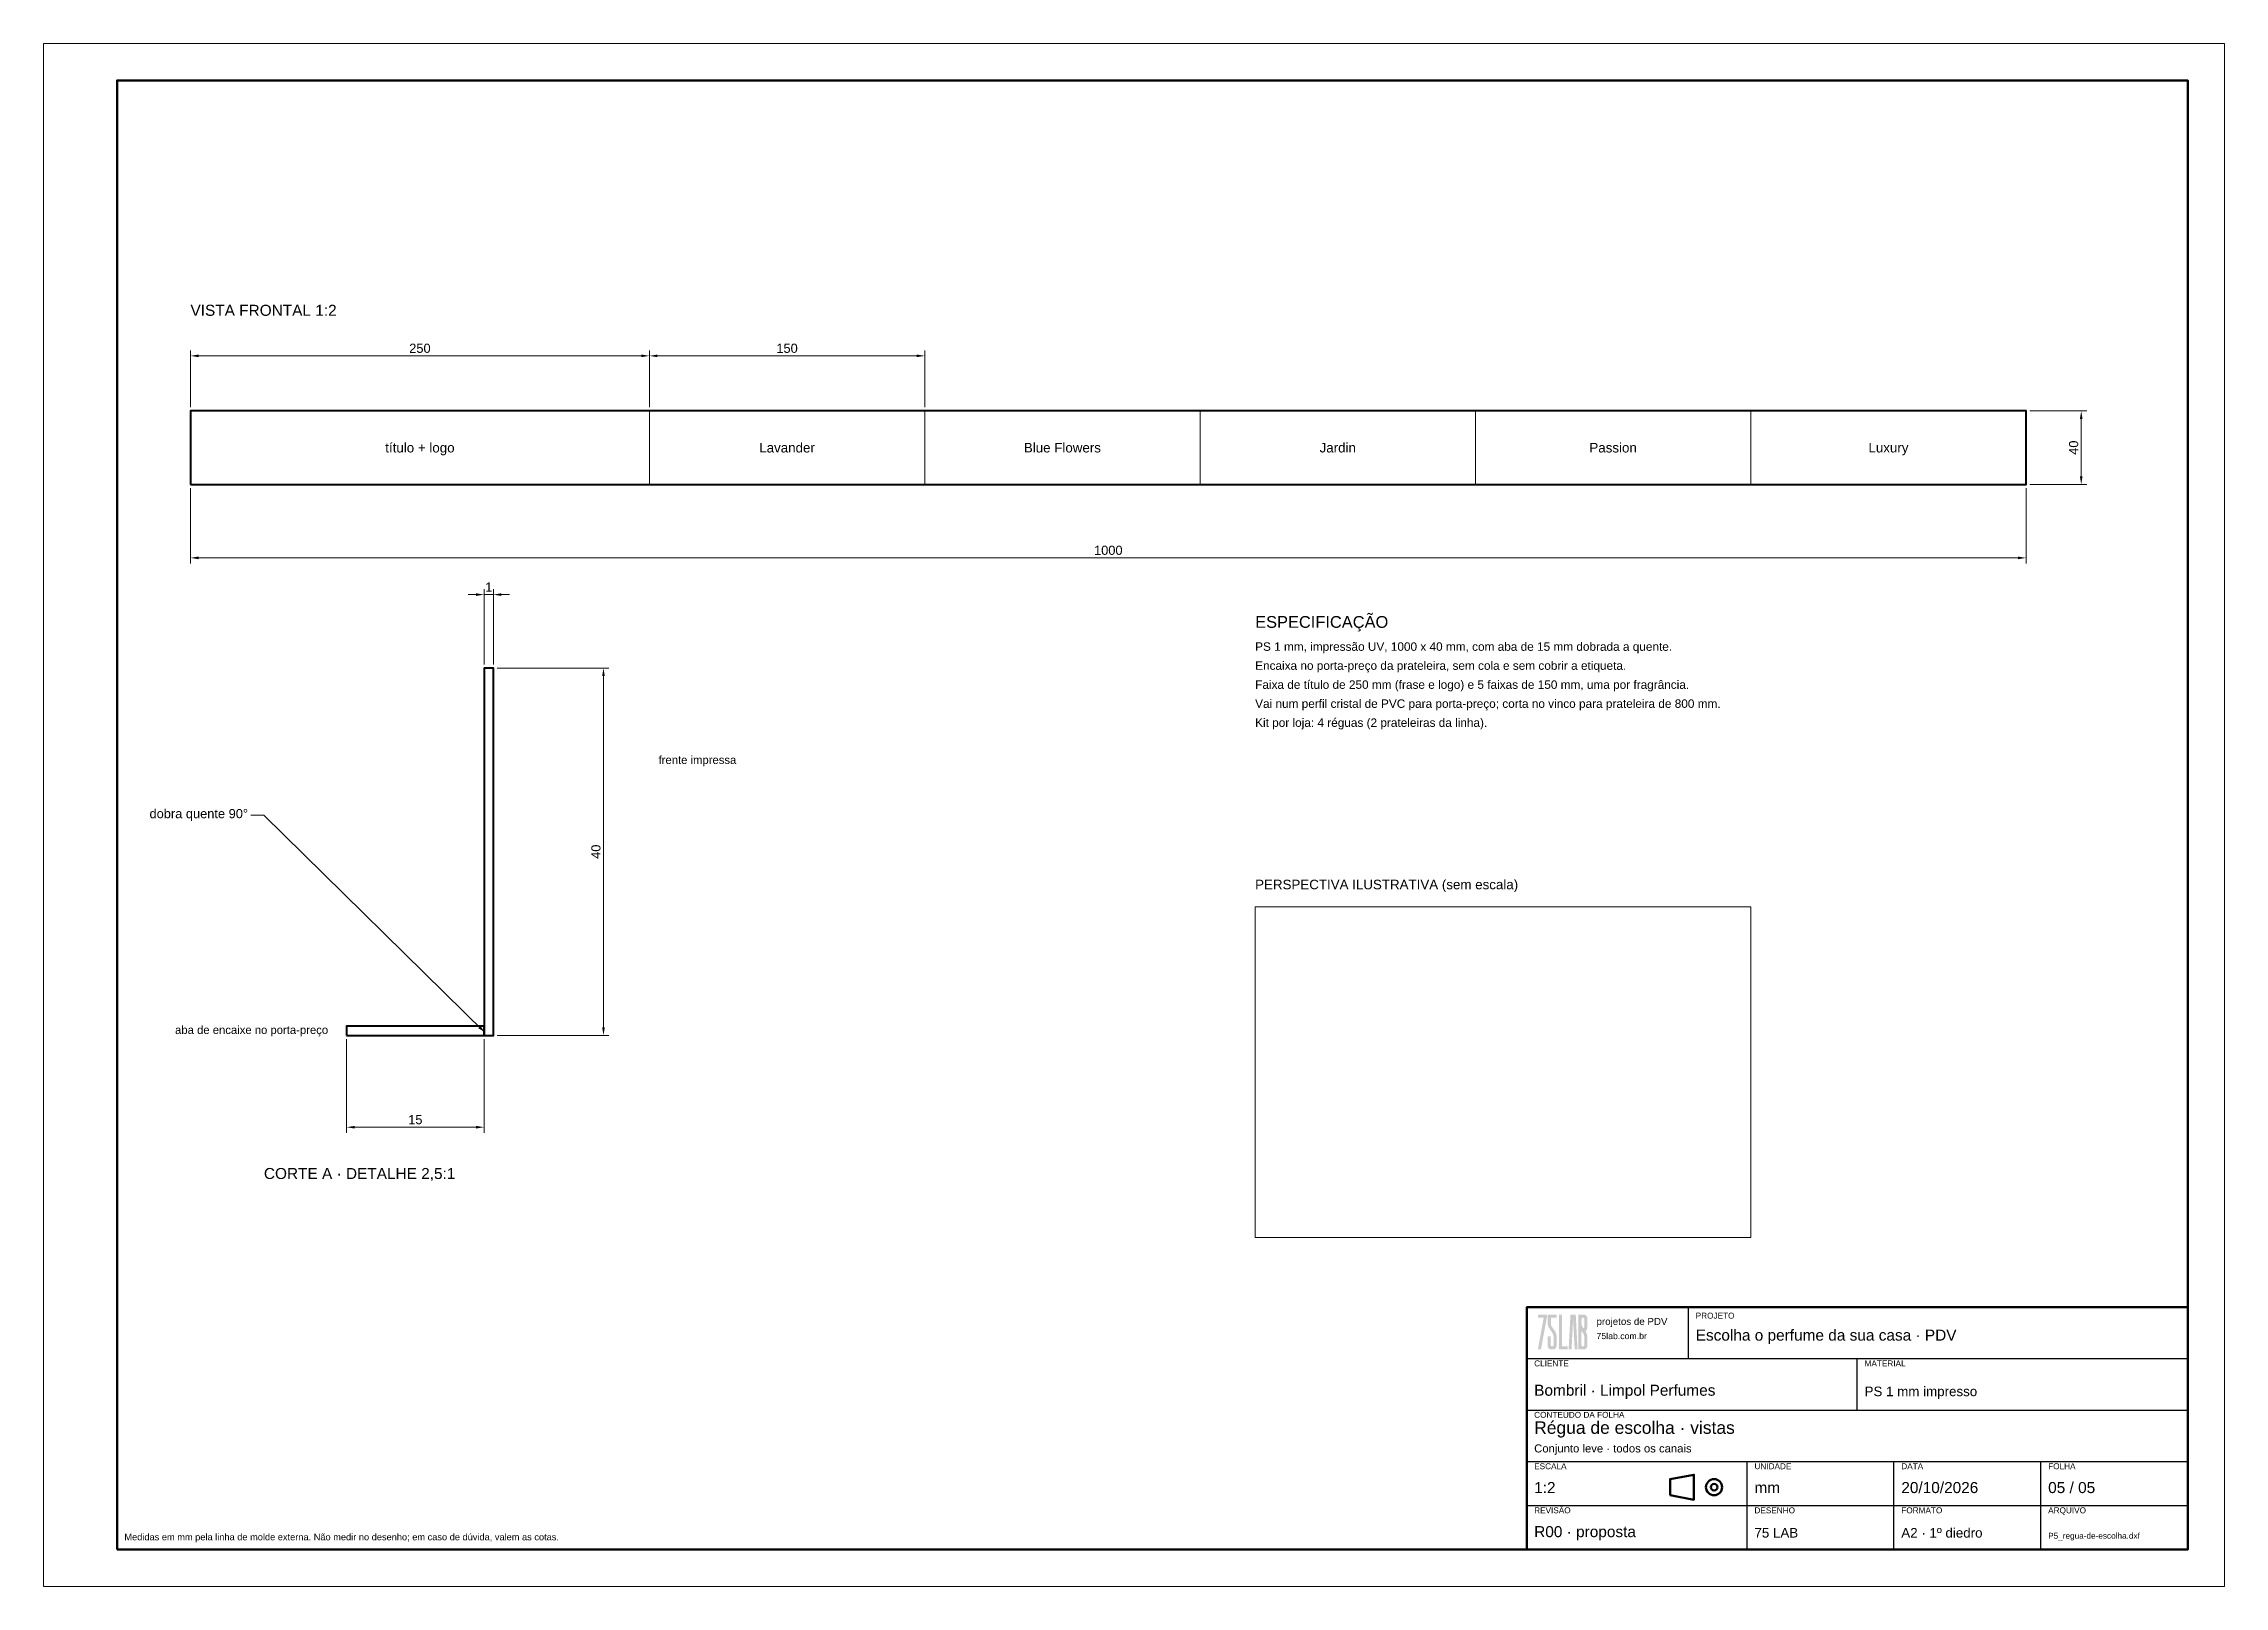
# Model space of a CAD drawing. Header units: millimetres. Extents: x 0 to 1188, y 0 to 840.
import ezdxf
from ezdxf.enums import TextEntityAlignment as Align

# ---------------------------------------------------------------- set-up
doc = ezdxf.new("R2010")
doc.units = ezdxf.units.MM
for name, color, linetype, lineweight in [('00_MOLDURA', 7, 'CONTINUOUS', 50), ('08_COTAS', 7, 'CONTINUOUS', 18), ('09_TEXTO', 7, 'CONTINUOUS', 18), ('11_OCULTO', 8, 'Continuous', 18), ('13_VISTA', 7, 'CONTINUOUS', 40), ('16_IMAGEM', 7, 'CONTINUOUS', 13)]:
    doc.layers.add(name, color=color, linetype=linetype, lineweight=lineweight)
doc.styles.add('ARIAL', font='Arial.ttf')
doc.dimstyles.new('COTA_2_0p2', dxfattribs={"dimtxt": 5, "dimasz": 4.4, "dimexe": 3, "dimexo": 2, "dimgap": 1.6, "dimtad": 1, "dimdec": 1, "dimlfac": 0.2, "dimtxsty": 'ARIAL', "dimcen": 0, "dimclrd": 7, "dimclre": 7, "dimclrt": 7, "dimadec": 0, "dimazin": 2, "dimtfac": 1, "dimtmove": 0, "dimatfit": 3, "dimlwd": 18, "dimlwe": 13})
doc.dimstyles.new('COTA_2_1', dxfattribs={"dimtxt": 5, "dimasz": 4.4, "dimexe": 3, "dimexo": 2, "dimgap": 1.6, "dimtad": 1, "dimdec": 1, "dimtxsty": 'ARIAL', "dimcen": 0, "dimclrd": 7, "dimclre": 7, "dimclrt": 7, "dimadec": 0, "dimazin": 2, "dimtfac": 1, "dimtmove": 0, "dimatfit": 3, "dimlwd": 18, "dimlwe": 13})
picture_1 = doc.add_image_def('image1.jpg', size_in_pixel=(1400, 933))

msp = doc.modelspace()

# ---------------------------------------------------------------- texts
at = {"layer": '09_TEXTO', "style": 'ARIAL'}
for s, height, p in [('VISTA FRONTAL 1:2', 6, (80, 690)), ('ESPECIFICAÇÃO', 6.4, (660, 520)), ('PERSPECTIVA ILUSTRATIVA (sem escala)', 5.2, (660, 378)), ('CORTE A · DETALHE 2,5:1', 6, (120, 220)), ('projetos de PDV', 3.8, (845.96, 141.2)), ('Escolha o perfume da sua casa · PDV', 6, (900, 132)), ('Bombril · Limpol Perfumes', 6, (812, 102)), ('PS 1 mm impresso', 5.2, (992, 102)), ('Régua de escolha · vistas', 6.8, (812, 81)), ('Conjunto leve · todos os canais', 4.4, (812, 71.6)), ('1:2', 6, (812, 49)), ('mm', 6, (932, 49)), ('20/10/2026', 6, (1012, 49)), ('05 / 05', 6, (1092, 49)), ('R00 · proposta', 6, (812, 25)), ('75 LAB', 5.2, (932, 25)), ('A2 · 1º diedro', 5.2, (1012, 25)), ('P5_regua-de-escolha.dxf', 3.2, (1092, 25))]:
    msp.add_text(s, height=height, dxfattribs=at).set_placement(p, align=Align.BOTTOM_LEFT)
for s, p in [('título + logo', (205, 620)), ('Lavander', (405, 620)), ('Blue Flowers', (555, 620)), ('Jardin', (705, 620)), ('Passion', (855, 620)), ('Luxury', (1005, 620))]:
    msp.add_text(s, height=5.2, dxfattribs=at).set_placement(p, align=Align.MIDDLE_CENTER)
msp.add_text('frente impressa', height=4.4, dxfattribs=at).set_placement((335, 450), align=Align.MIDDLE_LEFT)
msp.add_text('aba de encaixe no porta-preço', height=4.4, dxfattribs=at).set_placement((155, 303), align=Align.MIDDLE_RIGHT)
at = {"layer": '09_TEXTO', "color": 8, "style": 'ARIAL'}
for s, p in [('PROJETO', (900, 149)), ('CLIENTE', (812, 123)), ('MATERIAL', (992, 123)), ('CONTEÚDO DA FOLHA', (812, 95)), ('ESCALA', (812, 67)), ('UNIDADE', (932, 67)), ('DATA', (1012, 67)), ('FOLHA', (1092, 67)), ('REVISÃO', (812, 43)), ('DESENHO', (932, 43)), ('FORMATO', (1012, 43)), ('ARQUIVO', (1092, 43))]:
    msp.add_text(s, height=3.2, dxfattribs=at).set_placement(p, align=Align.TOP_LEFT)
for s, height, p in [('75lab.com.br', 3.4, (845.96, 133.6)), ('Medidas em mm pela linha de molde externa. Não medir no desenho; em caso de dúvida, valem as cotas.', 3.6, (44, 24))]:
    msp.add_text(s, height=height, dxfattribs=at).set_placement(p, align=Align.BOTTOM_LEFT)
at = {"layer": '09_TEXTO', "insert": (660, 514), "char_height": 4.6, "width": 500, "attachment_point": 1, "line_spacing_factor": 1.35, "style": 'ARIAL'}
msp.add_mtext('PS 1 mm, impressão UV, 1000 x 40 mm, com aba de 15 mm dobrada a quente.\\PEncaixa no porta-preço da prateleira, sem cola e sem cobrir a etiqueta.\\PFaixa de título de 250 mm (frase e logo) e 5 faixas de 150 mm, uma por fragrância.\\PVai num perfil cristal de PVC para porta-preço; corta no vinco para prateleira de 800 mm.\\PKit por loja: 4 réguas (2 prateleiras da linha).', dxfattribs=at)
at = {"layer": '09_TEXTO', "insert": (111.36, 420), "char_height": 5, "attachment_point": 6, "line_spacing_factor": 1.25, "style": 'ARIAL'}
msp.add_mtext('dobra quente 90°', dxfattribs=at)

# ---------------------------------------------------------------- dimensions: what is measured, and where the dimension line sits
at = {"layer": '08_COTAS'}
for base, p1, p2 in [((80, 670), (80, 640), (330, 640)), ((330, 670), (330, 640), (480, 640)), ((80, 560), (80, 600), (1080, 600))]:
    msp.add_linear_dim(base=base, p1=p1, p2=p2, dimstyle='COTA_2_1', dxfattribs=at).render()
msp.add_linear_dim(base=(1110, 600), p1=(1080, 600), p2=(1080, 640), angle=90, dimstyle='COTA_2_1', dxfattribs=at).render()
for base, p1, p2, text in [((240, 540), (240, 500), (245, 500), '1'), ((165, 250), (165, 300), (240, 300), '15')]:
    msp.add_linear_dim(base=base, p1=p1, p2=p2, text=text, dimstyle='COTA_2_0p2', dxfattribs=at).render()
msp.add_linear_dim(base=(305, 300), p1=(245, 300), p2=(245, 500), angle=90, text='40', dimstyle='COTA_2_0p2', dxfattribs=at).render()

# ---------------------------------------------------------------- hatches: boundary and pattern name
at = {"layer": '00_MOLDURA'}
h = msp.add_hatch(color=7, dxfattribs=at)
h.dxf.hatch_style = 1
h.paths.add_polyline_path([(814.06, 129.04), (814.05, 129.06), (814.04, 129.11), (814.04, 129.17), (814.05, 129.24), (814.06, 129.32), (814.08, 129.39), (814.09, 129.44), (814.1, 129.48), (814.11, 129.53), (814.12, 129.57), (814.12, 129.61), (814.12, 129.63), (814.13, 129.66), (814.13, 129.7), (814.14, 129.73), (814.14, 129.77), (814.15, 129.81), (814.17, 129.85), (814.18, 129.89), (814.19, 129.93), (814.19, 129.97), (814.2, 130.01), (814.21, 130.05), (814.21, 130.08), (814.21, 130.1), (814.21, 130.14), (814.22, 130.18), (814.23, 130.22), (814.24, 130.26), (814.25, 130.3), (814.26, 130.34), (814.27, 130.38), (814.28, 130.42), (814.28, 130.46), (814.29, 130.49), (814.29, 130.52), (814.29, 130.54), (814.3, 130.58), (814.3, 130.62), (814.31, 130.66), (814.32, 130.71), (814.33, 130.75), (814.34, 130.79), (814.35, 130.83), (814.36, 130.87), (814.37, 130.91), (814.37, 130.95), (814.37, 130.98), (814.37, 131.01), (814.38, 131.04), (814.38, 131.08), (814.39, 131.12), (814.4, 131.16), (814.41, 131.2), (814.42, 131.23), (814.43, 131.27), (814.44, 131.32), (814.45, 131.36), (814.45, 131.39), (814.45, 131.42), (814.46, 131.45), (814.46, 131.49), (814.47, 131.53), (814.48, 131.57), (814.49, 131.61), (814.5, 131.65), (814.51, 131.68), (814.52, 131.72), (814.53, 131.77), (814.53, 131.81), (814.54, 131.84), (814.54, 131.87), (814.54, 131.9), (814.54, 131.94), (814.55, 131.98), (814.56, 132.02), (814.57, 132.06), (814.58, 132.1), (814.59, 132.14), (814.6, 132.18), (814.61, 132.22), (814.61, 132.25), (814.62, 132.29), (814.62, 132.32), (814.62, 132.35), (814.63, 132.38), (814.63, 132.42), (814.64, 132.46), (814.65, 132.5), (814.66, 132.54), (814.67, 132.58), (814.68, 132.62), (814.69, 132.66), (814.7, 132.7), (814.7, 132.74), (814.7, 132.76), (814.7, 132.8), (814.71, 132.83), (814.72, 132.87), (814.72, 132.91), (814.73, 132.95), (814.74, 132.99), (814.76, 133.03), (814.77, 133.07), (814.77, 133.11), (814.78, 133.15), (814.78, 133.19), (814.79, 133.22), (814.79, 133.25), (814.79, 133.28), (814.8, 133.32), (814.81, 133.36), (814.82, 133.4), (814.83, 133.44), (814.84, 133.48), (814.85, 133.52), (814.86, 133.56), (814.86, 133.6), (814.87, 133.63), (814.87, 133.66), (814.87, 133.69), (814.87, 133.72), (814.88, 133.76), (814.89, 133.81), (814.9, 133.85), (814.91, 133.89), (814.92, 133.93), (814.93, 133.97), (814.94, 134.02), (814.95, 134.06), (814.95, 134.09), (814.95, 134.12), (814.95, 134.15), (814.96, 134.18), (814.96, 134.22), (814.97, 134.26), (814.98, 134.3), (814.99, 134.34), (815, 134.38), (815.01, 134.42), (815.02, 134.46), (815.03, 134.5), (815.03, 134.53), (815.03, 134.56), (815.04, 134.59), (815.04, 134.63), (815.05, 134.67), (815.05, 134.71), (815.06, 134.75), (815.08, 134.78), (815.09, 134.82), (815.1, 134.86), (815.1, 134.9), (815.11, 134.94), (815.11, 134.98), (815.12, 135), (815.12, 135.03), (815.12, 135.07), (815.13, 135.11), (815.14, 135.15), (815.15, 135.19), (815.16, 135.23), (815.17, 135.27), (815.18, 135.32), (815.19, 135.36), (815.19, 135.4), (815.2, 135.44), (815.2, 135.46), (815.2, 135.49), (815.2, 135.53), (815.21, 135.56), (815.22, 135.6), (815.23, 135.64), (815.24, 135.68), (815.25, 135.72), (815.26, 135.76), (815.27, 135.8), (815.28, 135.84), (815.28, 135.88), (815.28, 135.91), (815.28, 135.94), (815.29, 135.97), (815.29, 136.01), (815.3, 136.06), (815.31, 136.1), (815.32, 136.13), (815.33, 136.17), (815.34, 136.21), (815.35, 136.25), (815.36, 136.29), (815.36, 136.33), (815.36, 136.36), (815.37, 136.39), (815.37, 136.42), (815.38, 136.46), (815.39, 136.51), (815.39, 136.55), (815.41, 136.58), (815.42, 136.62), (815.43, 136.66), (815.44, 136.7), (815.44, 136.74), (815.45, 136.78), (815.45, 136.8), (815.45, 136.83), (815.45, 136.87), (815.46, 136.91), (815.47, 136.95), (815.48, 136.99), (815.49, 137.03), (815.5, 137.06), (815.51, 137.1), (815.52, 137.15), (815.52, 137.19), (815.53, 137.22), (815.53, 137.25), (815.53, 137.28), (815.54, 137.32), (815.54, 137.36), (815.55, 137.4), (815.56, 137.44), (815.57, 137.48), (815.58, 137.52), (815.59, 137.56), (815.6, 137.6), (815.61, 137.63), (815.61, 137.67), (815.61, 137.69), (815.61, 137.72), (815.62, 137.76), (815.62, 137.79), (815.63, 137.84), (815.64, 137.88), (815.65, 137.92), (815.66, 137.96), (815.67, 138), (815.68, 138.05), (815.69, 138.09), (815.69, 138.12), (815.7, 138.15), (815.7, 138.18), (815.7, 138.21), (815.71, 138.25), (815.72, 138.29), (815.73, 138.33), (815.74, 138.38), (815.75, 138.42), (815.76, 138.46), (815.77, 138.5), (815.77, 138.54), (815.78, 138.58), (815.78, 138.61), (815.78, 138.63), (815.78, 138.67), (815.79, 138.71), (815.8, 138.75), (815.81, 138.79), (815.82, 138.82), (815.83, 138.86), (815.84, 138.9), (815.85, 138.94), (815.86, 138.98), (815.86, 139.02), (815.86, 139.05), (815.86, 139.08), (815.87, 139.11), (815.87, 139.15), (815.88, 139.19), (815.89, 139.23), (815.9, 139.27), (815.91, 139.31), (815.92, 139.35), (815.93, 139.39), (815.94, 139.43), (815.94, 139.46), (815.94, 139.49), (815.94, 139.52), (815.95, 139.55), (815.96, 139.59), (815.96, 139.64), (815.97, 139.68), (815.98, 139.72), (816, 139.76), (816.01, 139.8), (816.01, 139.85), (816.02, 139.89), (816.02, 139.92), (816.03, 139.95), (816.03, 139.98), (816.03, 140.01), (816.04, 140.05), (816.05, 140.09), (816.06, 140.13), (816.07, 140.17), (816.08, 140.21), (816.09, 140.25), (816.1, 140.29), (816.1, 140.33), (816.11, 140.36), (816.11, 140.39), (816.11, 140.42), (816.11, 140.46), (816.12, 140.5), (816.13, 140.54), (816.14, 140.58), (816.15, 140.62), (816.16, 140.66), (816.17, 140.7), (816.18, 140.74), (816.19, 140.77), (816.19, 140.81), (816.19, 140.83), (816.19, 140.86), (816.2, 140.9), (816.2, 140.94), (816.21, 140.98), (816.22, 141.02), (816.23, 141.06), (816.24, 141.1), (816.25, 141.15), (816.26, 141.19), (816.27, 141.23), (816.27, 141.26), (816.27, 141.29), (816.28, 141.32), (816.28, 141.35), (816.29, 141.39), (816.29, 141.43), (816.3, 141.48), (816.32, 141.52), (816.33, 141.56), (816.34, 141.6), (816.34, 141.64), (816.35, 141.68), (816.36, 141.72), (816.36, 141.75), (816.36, 141.77), (816.36, 141.81), (816.37, 141.84), (816.38, 141.88), (816.39, 141.92), (816.4, 141.96), (816.41, 142), (816.42, 142.04), (816.43, 142.08), (816.43, 142.12), (816.44, 142.15), (816.44, 142.18), (816.44, 142.2), (816.45, 142.24), (816.45, 142.28), (816.46, 142.32), (816.47, 142.37), (816.48, 142.41), (816.49, 142.45), (816.5, 142.49), (816.51, 142.53), (816.52, 142.57), (816.52, 142.61), (816.52, 142.63), (816.52, 142.66), (816.53, 142.7), (816.53, 142.74), (816.54, 142.78), (816.55, 142.82), (816.56, 142.86), (816.57, 142.9), (816.58, 142.95), (816.59, 142.99), (816.6, 143.03), (816.6, 143.06), (816.61, 143.09), (816.61, 143.12), (816.61, 143.15), (816.62, 143.19), (816.63, 143.23), (816.64, 143.27), (816.65, 143.31), (816.66, 143.34), (816.67, 143.38), (816.68, 143.43), (816.68, 143.47), (816.69, 143.5), (816.69, 143.53), (816.69, 143.56), (816.69, 143.6), (816.7, 143.64), (816.71, 143.68), (816.72, 143.72), (816.73, 143.76), (816.74, 143.8), (816.75, 143.84), (816.76, 143.88), (816.76, 143.91), (816.77, 143.95), (816.77, 143.97), (816.77, 144), (816.78, 144.04), (816.78, 144.08), (816.79, 144.12), (816.8, 144.17), (816.81, 144.21), (816.82, 144.25), (816.83, 144.29), (816.84, 144.33), (816.85, 144.37), (816.85, 144.41), (816.85, 144.44), (816.85, 144.46), (816.86, 144.5), (816.87, 144.54), (816.87, 144.58), (816.88, 144.62), (816.89, 144.65), (816.91, 144.69), (816.92, 144.73), (816.92, 144.77), (816.93, 144.81), (816.93, 144.85), (816.94, 144.88), (816.94, 144.91), (816.94, 144.94), (816.95, 144.98), (816.96, 145.02), (816.97, 145.06), (816.98, 145.1), (816.99, 145.14), (817, 145.18), (817.01, 145.22), (817.01, 145.26), (817.02, 145.29), (817.02, 145.32), (817.02, 145.35), (817.02, 145.38), (817.03, 145.42), (817.04, 145.47), (817.05, 145.51), (817.06, 145.55), (817.07, 145.59), (817.08, 145.63), (817.09, 145.68), (817.1, 145.72), (817.1, 145.75), (817.1, 145.78), (817.1, 145.81), (817.11, 145.84), (817.11, 145.88), (817.12, 145.92), (817.13, 145.96), (817.14, 146), (817.16, 146.04), (817.16, 146.08), (817.17, 146.12), (817.18, 146.16), (817.18, 146.19), (817.18, 146.22), (817.17, 146.29), (815.61, 146.3), (814.05, 146.32), (814.05, 147.13), (814.05, 147.95), (816.45, 147.95), (817.23, 147.96), (817.85, 147.95), (818.31, 147.95), (818.62, 147.95), (818.81, 147.94), (818.87, 147.94), (818.9, 147.91), (818.9, 147.11), (818.9, 146.32), (818.87, 146.21), (818.86, 146.18), (818.85, 146.15), (818.85, 146.11), (818.84, 146.08), (818.84, 146.05), (818.84, 146.02), (818.84, 145.99), (818.83, 145.95), (818.83, 145.91), (818.82, 145.87), (818.81, 145.83), (818.8, 145.79), (818.79, 145.75), (818.78, 145.71), (818.77, 145.67), (818.76, 145.63), (818.76, 145.6), (818.76, 145.57), (818.75, 145.54), (818.75, 145.51), (818.74, 145.47), (818.73, 145.43), (818.72, 145.39), (818.71, 145.35), (818.7, 145.31), (818.69, 145.27), (818.68, 145.23), (818.68, 145.19), (818.67, 145.15), (818.67, 145.12), (818.67, 145.09), (818.67, 145.06), (818.66, 145.02), (818.65, 144.98), (818.64, 144.94), (818.63, 144.9), (818.62, 144.86), (818.61, 144.82), (818.6, 144.78), (818.6, 144.74), (818.59, 144.7), (818.59, 144.67), (818.59, 144.64), (818.58, 144.61), (818.58, 144.57), (818.57, 144.53), (818.56, 144.49), (818.55, 144.45), (818.54, 144.41), (818.53, 144.37), (818.52, 144.33), (818.51, 144.29), (818.51, 144.26), (818.51, 144.23), (818.51, 144.2), (818.5, 144.16), (818.49, 144.12), (818.49, 144.08), (818.48, 144.04), (818.47, 144.01), (818.45, 143.97), (818.44, 143.93), (818.44, 143.89), (818.43, 143.85), (818.43, 143.81), (818.42, 143.78), (818.42, 143.75), (818.42, 143.71), (818.41, 143.67), (818.4, 143.63), (818.39, 143.59), (818.38, 143.55), (818.37, 143.52), (818.36, 143.48), (818.35, 143.44), (818.35, 143.4), (818.34, 143.37), (818.34, 143.34), (818.34, 143.31), (818.34, 143.28), (818.33, 143.24), (818.32, 143.19), (818.31, 143.15), (818.3, 143.11), (818.29, 143.07), (818.28, 143.03), (818.27, 142.98), (818.26, 142.94), (818.26, 142.91), (818.26, 142.88), (818.26, 142.86), (818.25, 142.82), (818.25, 142.78), (818.24, 142.74), (818.23, 142.7), (818.22, 142.66), (818.21, 142.61), (818.2, 142.57), (818.19, 142.53), (818.18, 142.49), (818.18, 142.46), (818.18, 142.43), (818.17, 142.4), (818.17, 142.37), (818.16, 142.33), (818.16, 142.29), (818.15, 142.25), (818.13, 142.22), (818.12, 142.18), (818.11, 142.14), (818.11, 142.1), (818.1, 142.06), (818.1, 142.02), (818.09, 142), (818.09, 141.97), (818.09, 141.93), (818.08, 141.89), (818.07, 141.85), (818.06, 141.81), (818.05, 141.77), (818.04, 141.73), (818.03, 141.68), (818.02, 141.64), (818.02, 141.6), (818.01, 141.57), (818.01, 141.54), (818.01, 141.51), (818.01, 141.48), (818, 141.44), (817.99, 141.4), (817.98, 141.35), (817.97, 141.31), (817.96, 141.27), (817.95, 141.23), (817.94, 141.19), (817.93, 141.15), (817.93, 141.11), (817.93, 141.08), (817.93, 141.05), (817.92, 141.02), (817.92, 140.98), (817.91, 140.94), (817.9, 140.9), (817.89, 140.87), (817.88, 140.83), (817.87, 140.79), (817.86, 140.75), (817.85, 140.71), (817.85, 140.67), (817.85, 140.64), (817.84, 140.61), (817.84, 140.58), (817.83, 140.54), (817.82, 140.49), (817.82, 140.45), (817.8, 140.42), (817.79, 140.38), (817.78, 140.34), (817.77, 140.3), (817.77, 140.26), (817.76, 140.22), (817.76, 140.2), (817.76, 140.17), (817.76, 140.13), (817.75, 140.09), (817.74, 140.05), (817.73, 140.01), (817.72, 139.97), (817.71, 139.94), (817.7, 139.9), (817.69, 139.85), (817.69, 139.81), (817.68, 139.78), (817.68, 139.75), (817.68, 139.72), (817.67, 139.68), (817.67, 139.64), (817.66, 139.6), (817.65, 139.56), (817.64, 139.52), (817.63, 139.48), (817.62, 139.44), (817.61, 139.4), (817.6, 139.36), (817.6, 139.33), (817.6, 139.3), (817.6, 139.27), (817.59, 139.23), (817.59, 139.19), (817.58, 139.15), (817.57, 139.11), (817.56, 139.07), (817.55, 139.03), (817.54, 138.99), (817.53, 138.95), (817.52, 138.92), (817.52, 138.88), (817.51, 138.86), (817.51, 138.83), (817.51, 138.79), (817.5, 138.75), (817.49, 138.71), (817.48, 138.67), (817.47, 138.62), (817.46, 138.58), (817.45, 138.54), (817.44, 138.5), (817.44, 138.46), (817.43, 138.42), (817.43, 138.39), (817.43, 138.37), (817.43, 138.33), (817.42, 138.29), (817.41, 138.25), (817.4, 138.21), (817.39, 138.18), (817.38, 138.14), (817.37, 138.1), (817.36, 138.06), (817.35, 138.02), (817.35, 137.98), (817.35, 137.95), (817.35, 137.92), (817.34, 137.89), (817.34, 137.85), (817.33, 137.81), (817.32, 137.77), (817.31, 137.73), (817.3, 137.69), (817.29, 137.65), (817.28, 137.61), (817.27, 137.57), (817.27, 137.54), (817.27, 137.51), (817.27, 137.48), (817.26, 137.45), (817.25, 137.41), (817.25, 137.36), (817.24, 137.32), (817.23, 137.28), (817.21, 137.24), (817.2, 137.2), (817.2, 137.15), (817.19, 137.11), (817.19, 137.08), (817.18, 137.05), (817.18, 137.02), (817.18, 136.99), (817.17, 136.95), (817.16, 136.91), (817.15, 136.87), (817.14, 136.83), (817.13, 136.79), (817.12, 136.75), (817.11, 136.71), (817.11, 136.67), (817.1, 136.64), (817.1, 136.61), (817.1, 136.58), (817.1, 136.54), (817.09, 136.5), (817.08, 136.46), (817.07, 136.42), (817.06, 136.38), (817.05, 136.35), (817.04, 136.31), (817.03, 136.27), (817.02, 136.23), (817.02, 136.19), (817.02, 136.17), (817.02, 136.14), (817.01, 136.1), (817.01, 136.06), (817, 136.02), (816.99, 135.98), (816.98, 135.94), (816.97, 135.9), (816.96, 135.85), (816.95, 135.81), (816.94, 135.77), (816.94, 135.73), (816.94, 135.7), (816.93, 135.68), (816.93, 135.64), (816.92, 135.61), (816.92, 135.57), (816.91, 135.53), (816.89, 135.49), (816.88, 135.45), (816.87, 135.41), (816.87, 135.37), (816.86, 135.33), (816.85, 135.29), (816.85, 135.26), (816.85, 135.23), (816.85, 135.2), (816.84, 135.16), (816.83, 135.12), (816.82, 135.08), (816.81, 135.04), (816.8, 135), (816.79, 134.96), (816.78, 134.92), (816.78, 134.88), (816.77, 134.85), (816.77, 134.82), (816.77, 134.8), (816.76, 134.76), (816.76, 134.72), (816.75, 134.68), (816.74, 134.63), (816.73, 134.59), (816.72, 134.55), (816.71, 134.51), (816.7, 134.47), (816.69, 134.42), (816.69, 134.39), (816.69, 134.36), (816.69, 134.33), (816.68, 134.3), (816.68, 134.26), (816.67, 134.22), (816.66, 134.18), (816.65, 134.14), (816.64, 134.11), (816.63, 134.07), (816.62, 134.03), (816.61, 133.99), (816.61, 133.95), (816.61, 133.92), (816.6, 133.89), (816.6, 133.86), (816.59, 133.82), (816.58, 133.77), (816.57, 133.73), (816.56, 133.7), (816.55, 133.66), (816.54, 133.62), (816.53, 133.58), (816.53, 133.54), (816.52, 133.51), (816.52, 133.48), (816.52, 133.45), (816.52, 133.42), (816.51, 133.38), (816.5, 133.33), (816.49, 133.29), (816.48, 133.25), (816.47, 133.21), (816.46, 133.16), (816.45, 133.12), (816.45, 133.08), (816.44, 133.05), (816.44, 133.02), (816.44, 132.99), (816.43, 132.96), (816.43, 132.92), (816.42, 132.88), (816.41, 132.84), (816.4, 132.8), (816.39, 132.76), (816.38, 132.72), (816.37, 132.68), (816.36, 132.64), (816.36, 132.6), (816.36, 132.57), (816.36, 132.54), (816.35, 132.51), (816.34, 132.47), (816.34, 132.43), (816.33, 132.39), (816.32, 132.35), (816.3, 132.31), (816.29, 132.27), (816.29, 132.23), (816.28, 132.19), (816.28, 132.15), (816.27, 132.12), (816.27, 132.09), (816.27, 132.06), (816.26, 132.02), (816.25, 131.98), (816.24, 131.94), (816.23, 131.9), (816.22, 131.86), (816.21, 131.82), (816.2, 131.78), (816.2, 131.74), (816.19, 131.71), (816.19, 131.68), (816.19, 131.65), (816.19, 131.61), (816.18, 131.58), (816.17, 131.53), (816.16, 131.49), (816.15, 131.46), (816.14, 131.42), (816.13, 131.38), (816.12, 131.34), (816.11, 131.3), (816.11, 131.26), (816.11, 131.23), (816.11, 131.2), (816.1, 131.16), (816.1, 131.12), (816.09, 131.08), (816.08, 131.04), (816.07, 131.01), (816.06, 130.97), (816.05, 130.93), (816.04, 130.89), (816.03, 130.85), (816.03, 130.81), (816.03, 130.78), (816.02, 130.75), (816.02, 130.71), (816.01, 130.67), (816.01, 130.63), (816, 130.59), (815.98, 130.55), (815.97, 130.52), (815.96, 130.48), (815.96, 130.44), (815.95, 130.4), (815.94, 130.36), (815.94, 130.33), (815.94, 130.3), (815.94, 130.27), (815.93, 130.23), (815.92, 130.19), (815.91, 130.15), (815.9, 130.11), (815.89, 130.07), (815.88, 130.03), (815.87, 129.99), (815.87, 129.95), (815.86, 129.92), (815.86, 129.88), (815.86, 129.86), (815.86, 129.82), (815.85, 129.78), (815.84, 129.74), (815.83, 129.7), (815.82, 129.66), (815.81, 129.62), (815.8, 129.58), (815.79, 129.54), (815.78, 129.5), (815.78, 129.47), (815.78, 129.44), (815.77, 129.39), (815.76, 129.32), (815.74, 129.23), (815.72, 129.15), (815.7, 129.08), (815.68, 129.04), (815.56, 129.03), (815.26, 129.02), (814.87, 129.02), (814.49, 129.02), (814.18, 129.03), (814.06, 129.04)])
h.paths.add_polyline_path([(821.03, 129.04), (821, 129.05), (820.97, 129.05), (820.95, 129.06), (820.92, 129.07), (820.9, 129.07), (820.88, 129.08), (820.86, 129.09), (820.84, 129.09), (820.82, 129.1), (820.8, 129.1), (820.78, 129.1), (820.76, 129.1), (820.75, 129.1), (820.73, 129.11), (820.71, 129.12), (820.69, 129.12), (820.66, 129.13), (820.65, 129.14), (820.63, 129.16), (820.61, 129.17), (820.59, 129.17), (820.57, 129.18), (820.56, 129.18), (820.54, 129.19), (820.53, 129.19), (820.51, 129.19), (820.5, 129.2), (820.48, 129.21), (820.46, 129.22), (820.44, 129.23), (820.42, 129.24), (820.4, 129.25), (820.39, 129.26), (820.37, 129.26), (820.36, 129.27), (820.35, 129.27), (820.33, 129.27), (820.32, 129.27), (820.31, 129.28), (820.3, 129.29), (820.29, 129.3), (820.27, 129.31), (820.26, 129.32), (820.25, 129.33), (820.24, 129.34), (820.23, 129.35), (820.22, 129.35), (820.21, 129.35), (820.19, 129.36), (820.16, 129.38), (820.13, 129.41), (820.08, 129.46), (820.03, 129.51), (819.97, 129.56), (819.76, 129.78), (819.67, 129.95), (819.61, 130.08), (819.57, 130.18), (819.53, 130.25), (819.51, 130.31), (819.5, 130.35), (819.5, 130.38), (819.5, 130.39), (819.49, 130.41), (819.49, 130.43), (819.48, 130.45), (819.47, 130.48), (819.46, 130.49), (819.45, 130.52), (819.45, 130.55), (819.44, 130.6), (819.43, 130.64), (819.42, 130.69), (819.41, 130.75), (819.41, 130.8), (819.4, 130.87), (819.4, 130.94), (819.39, 131.01), (819.38, 131.08), (819.38, 131.14), (819.37, 131.27), (819.37, 131.53), (819.36, 131.91), (819.36, 132.4), (819.36, 132.99), (819.35, 133.67), (819.35, 136), (819.39, 136.03), (819.42, 136.04), (819.47, 136.05), (819.57, 136.06), (819.72, 136.06), (819.92, 136.06), (820.19, 136.07), (820.42, 136.07), (820.61, 136.07), (820.77, 136.07), (820.89, 136.06), (820.98, 136.06), (821.01, 136.05), (821.07, 136.03), (821.07, 133.63), (821.07, 131.22), (821.11, 131.14), (821.12, 131.12), (821.13, 131.1), (821.14, 131.08), (821.15, 131.06), (821.15, 131.04), (821.15, 131.03), (821.17, 130.99), (821.21, 130.93), (821.27, 130.87), (821.33, 130.82), (821.39, 130.77), (821.42, 130.76), (821.44, 130.76), (821.46, 130.75), (821.48, 130.75), (821.5, 130.74), (821.52, 130.73), (821.54, 130.72), (821.57, 130.7), (821.6, 130.69), (821.64, 130.68), (821.68, 130.68), (821.73, 130.68), (821.79, 130.67), (821.86, 130.68), (821.91, 130.68), (821.95, 130.68), (821.99, 130.69), (822.02, 130.7), (822.05, 130.72), (822.07, 130.73), (822.09, 130.74), (822.11, 130.75), (822.13, 130.75), (822.15, 130.76), (822.16, 130.76), (822.19, 130.77), (822.24, 130.8), (822.29, 130.84), (822.34, 130.88), (822.38, 130.92), (822.39, 130.95), (822.4, 130.96), (822.4, 130.97), (822.41, 130.98), (822.41, 130.99), (822.42, 131), (822.44, 131.02), (822.45, 131.03), (822.46, 131.04), (822.46, 131.06), (822.47, 131.07), (822.48, 131.09), (822.48, 131.1), (822.48, 131.12), (822.48, 131.15), (822.49, 131.17), (822.49, 131.2), (822.5, 131.24), (822.51, 131.27), (822.55, 131.39), (822.55, 133.76), (822.55, 136.12), (822.51, 136.3), (822.5, 136.35), (822.49, 136.4), (822.49, 136.45), (822.48, 136.5), (822.48, 136.54), (822.48, 136.58), (822.48, 136.61), (822.47, 136.64), (822.46, 136.68), (822.46, 136.73), (822.45, 136.76), (822.44, 136.8), (822.42, 136.83), (822.41, 136.87), (822.41, 136.9), (822.4, 136.93), (822.4, 136.95), (822.39, 136.97), (822.39, 136.99), (822.39, 137.01), (822.38, 137.03), (822.37, 137.06), (822.36, 137.08), (822.35, 137.1), (822.34, 137.13), (822.33, 137.15), (822.32, 137.17), (822.32, 137.19), (822.31, 137.21), (822.31, 137.22), (822.31, 137.24), (822.3, 137.27), (822.28, 137.3), (822.26, 137.35), (822.23, 137.4), (822.2, 137.46), (822.2, 137.47), (822.19, 137.48), (822.18, 137.5), (822.17, 137.53), (822.16, 137.55), (822.15, 137.57), (822.14, 137.6), (822.12, 137.62), (822.11, 137.64), (822.1, 137.65), (822.09, 137.66), (822.09, 137.67), (822.08, 137.68), (822.07, 137.68), (822.07, 137.69), (822.07, 137.7), (822.06, 137.71), (822.06, 137.72), (822.06, 137.73), (822.06, 137.75), (822.05, 137.76), (822.04, 137.77), (822.03, 137.79), (822.02, 137.8), (822.01, 137.81), (822, 137.82), (821.99, 137.83), (821.99, 137.85), (821.98, 137.86), (821.98, 137.87), (821.98, 137.88), (821.98, 137.89), (821.97, 137.9), (821.96, 137.91), (821.96, 137.92), (821.95, 137.93), (821.94, 137.94), (821.93, 137.95), (821.92, 137.97), (821.91, 137.99), (821.89, 138), (821.89, 138.02), (821.88, 138.04), (821.87, 138.06), (821.85, 138.08), (821.84, 138.1), (821.83, 138.12), (821.82, 138.14), (821.81, 138.16), (821.79, 138.18), (821.78, 138.2), (821.76, 138.23), (821.74, 138.26), (821.72, 138.28), (821.71, 138.31), (821.69, 138.34), (821.67, 138.36), (821.66, 138.39), (821.64, 138.41), (821.63, 138.43), (821.62, 138.44), (821.61, 138.45), (821.6, 138.47), (821.59, 138.48), (821.58, 138.5), (821.58, 138.51), (821.57, 138.52), (821.56, 138.54), (821.54, 138.56), (821.53, 138.58), (821.51, 138.61), (821.49, 138.63), (821.45, 138.7), (821.41, 138.76), (821.38, 138.8), (821.36, 138.83), (821.35, 138.86), (821.33, 138.89), (821.32, 138.9), (821.31, 138.92), (821.3, 138.93), (821.29, 138.94), (821.29, 138.94), (821.28, 138.94), (821.27, 138.95), (821.26, 138.96), (821.25, 138.97), (821.24, 138.99), (821.22, 139.02), (821.2, 139.04), (821.18, 139.08), (821.16, 139.12), (821.13, 139.16), (821.1, 139.19), (821.07, 139.24), (821.03, 139.29), (821.03, 139.29), (821.02, 139.3), (821.01, 139.32), (821, 139.33), (821, 139.34), (820.99, 139.36), (820.97, 139.39), (820.96, 139.41), (820.94, 139.43), (820.92, 139.46), (820.9, 139.48), (820.87, 139.51), (820.86, 139.53), (820.85, 139.54), (820.84, 139.55), (820.83, 139.56), (820.82, 139.57), (820.82, 139.57), (820.82, 139.58), (820.81, 139.59), (820.8, 139.61), (820.79, 139.63), (820.77, 139.65), (820.76, 139.68), (820.74, 139.71), (820.72, 139.73), (820.7, 139.76), (820.69, 139.78), (820.68, 139.8), (820.67, 139.81), (820.66, 139.82), (820.65, 139.84), (820.63, 139.86), (820.62, 139.88), (820.6, 139.91), (820.58, 139.93), (820.57, 139.96), (820.54, 139.99), (820.52, 140.03), (820.5, 140.06), (820.48, 140.1), (820.46, 140.13), (820.44, 140.15), (820.42, 140.18), (820.41, 140.21), (820.39, 140.23), (820.38, 140.25), (820.37, 140.26), (820.36, 140.27), (820.35, 140.29), (820.34, 140.3), (820.33, 140.32), (820.32, 140.34), (820.31, 140.35), (820.3, 140.37), (820.29, 140.39), (820.28, 140.41), (820.27, 140.43), (820.26, 140.45), (820.24, 140.46), (820.23, 140.48), (820.22, 140.5), (820.21, 140.52), (820.2, 140.54), (820.19, 140.56), (820.18, 140.58), (820.17, 140.59), (820.16, 140.61), (820.15, 140.62), (820.14, 140.64), (820.13, 140.65), (820.13, 140.66), (820.12, 140.67), (820.11, 140.69), (820.09, 140.71), (820.08, 140.74), (820.06, 140.77), (820.05, 140.79), (820.03, 140.83), (820.01, 140.86), (819.99, 140.89), (819.97, 140.93), (819.96, 140.96), (819.94, 140.98), (819.93, 141.01), (819.92, 141.03), (819.9, 141.06), (819.89, 141.08), (819.88, 141.1), (819.87, 141.12), (819.86, 141.13), (819.85, 141.15), (819.84, 141.16), (819.83, 141.18), (819.83, 141.19), (819.83, 141.2), (819.83, 141.22), (819.82, 141.23), (819.82, 141.25), (819.81, 141.26), (819.8, 141.28), (819.79, 141.3), (819.78, 141.31), (819.77, 141.33), (819.76, 141.35), (819.75, 141.36), (819.75, 141.38), (819.75, 141.39), (819.75, 141.41), (819.74, 141.42), (819.74, 141.44), (819.73, 141.46), (819.72, 141.48), (819.71, 141.5), (819.7, 141.52), (819.69, 141.53), (819.68, 141.55), (819.67, 141.57), (819.67, 141.59), (819.66, 141.61), (819.66, 141.62), (819.66, 141.64), (819.65, 141.66), (819.64, 141.68), (819.63, 141.71), (819.62, 141.73), (819.61, 141.75), (819.6, 141.78), (819.59, 141.81), (819.59, 141.83), (819.58, 141.86), (819.58, 141.88), (819.58, 141.9), (819.58, 141.93), (819.57, 141.96), (819.56, 141.99), (819.55, 142.02), (819.54, 142.04), (819.53, 142.07), (819.52, 142.1), (819.51, 142.13), (819.51, 142.16), (819.5, 142.19), (819.5, 142.22), (819.5, 142.25), (819.5, 142.28), (819.49, 142.31), (819.48, 142.35), (819.48, 142.38), (819.47, 142.41), (819.46, 142.45), (819.45, 142.5), (819.44, 142.57), (819.43, 142.65), (819.42, 142.73), (819.42, 142.82), (819.41, 142.92), (819.4, 143.02), (819.4, 143.14), (819.39, 143.26), (819.38, 143.37), (819.38, 143.47), (819.37, 143.64), (819.37, 143.93), (819.36, 144.32), (819.36, 144.79), (819.35, 145.32), (819.35, 145.88), (819.34, 147.95), (821.77, 147.95), (824.2, 147.95), (824.2, 147.13), (824.2, 146.32), (822.64, 146.3), (821.08, 146.29), (821.08, 144.59), (821.08, 142.88), (821.12, 142.77), (821.13, 142.73), (821.14, 142.69), (821.14, 142.66), (821.15, 142.62), (821.15, 142.59), (821.15, 142.56), (821.15, 142.53), (821.16, 142.5), (821.17, 142.47), (821.17, 142.44), (821.18, 142.42), (821.19, 142.39), (821.21, 142.37), (821.22, 142.35), (821.22, 142.32), (821.23, 142.3), (821.23, 142.28), (821.24, 142.26), (821.24, 142.25), (821.24, 142.22), (821.25, 142.2), (821.26, 142.18), (821.27, 142.15), (821.28, 142.13), (821.29, 142.1), (821.32, 142.06), (821.35, 142), (821.38, 141.93), (821.42, 141.85), (821.46, 141.77), (821.53, 141.62), (821.59, 141.5), (821.63, 141.43), (821.66, 141.38), (821.68, 141.35), (821.7, 141.32), (821.71, 141.31), (821.72, 141.3), (821.72, 141.29), (821.73, 141.28), (821.73, 141.27), (821.73, 141.27), (821.74, 141.26), (821.74, 141.24), (821.76, 141.22), (821.77, 141.19), (821.79, 141.16), (821.82, 141.13), (821.84, 141.1), (821.86, 141.07), (821.87, 141.04), (821.89, 141.02), (821.89, 141.01), (821.9, 141), (821.9, 140.99), (821.91, 140.98), (821.92, 140.96), (821.94, 140.94), (821.96, 140.92), (821.98, 140.89), (822, 140.86), (822.02, 140.83), (822.05, 140.79), (822.07, 140.76), (822.1, 140.73), (822.11, 140.7), (822.13, 140.67), (822.14, 140.65), (822.16, 140.63), (822.17, 140.61), (822.18, 140.6), (822.19, 140.6), (822.19, 140.6), (822.2, 140.59), (822.21, 140.59), (822.21, 140.58), (822.22, 140.57), (822.22, 140.56), (822.23, 140.55), (822.24, 140.53), (822.25, 140.51), (822.26, 140.49), (822.28, 140.47), (822.29, 140.44), (822.31, 140.42), (822.33, 140.39), (822.35, 140.37), (822.36, 140.35), (822.38, 140.33), (822.39, 140.31), (822.4, 140.29), (822.41, 140.28), (822.42, 140.26), (822.43, 140.25), (822.44, 140.24), (822.45, 140.23), (822.46, 140.22), (822.46, 140.21), (822.47, 140.21), (822.47, 140.2), (822.48, 140.19), (822.48, 140.18), (822.48, 140.18), (822.48, 140.17), (822.48, 140.16), (822.49, 140.16), (822.5, 140.15), (822.5, 140.14), (822.51, 140.13), (822.52, 140.12), (822.53, 140.11), (822.54, 140.09), (822.55, 140.08), (822.56, 140.06), (822.58, 140.04), (822.59, 140.02), (822.61, 140), (822.63, 139.97), (822.64, 139.95), (822.66, 139.92), (822.68, 139.9), (822.69, 139.87), (822.71, 139.85), (822.72, 139.84), (822.72, 139.83), (822.72, 139.82), (822.73, 139.81), (822.73, 139.81), (822.73, 139.8), (822.74, 139.79), (822.75, 139.78), (822.76, 139.77), (822.78, 139.74), (822.81, 139.7), (822.84, 139.66), (822.87, 139.62), (822.88, 139.58), (822.89, 139.56), (822.89, 139.56), (822.9, 139.55), (822.9, 139.54), (822.91, 139.54), (822.92, 139.53), (822.93, 139.52), (822.94, 139.52), (822.95, 139.51), (822.96, 139.5), (822.97, 139.49), (822.97, 139.49), (822.97, 139.48), (822.98, 139.47), (822.98, 139.46), (822.99, 139.44), (823.01, 139.42), (823.02, 139.39), (823.04, 139.37), (823.09, 139.3), (823.13, 139.24), (823.15, 139.2), (823.18, 139.16), (823.19, 139.13), (823.21, 139.1), (823.22, 139.08), (823.23, 139.06), (823.24, 139.05), (823.25, 139.03), (823.26, 139.02), (823.27, 139.01), (823.28, 139), (823.29, 138.99), (823.29, 138.98), (823.3, 138.97), (823.3, 138.96), (823.3, 138.95), (823.3, 138.94), (823.31, 138.94), (823.31, 138.93), (823.32, 138.92), (823.32, 138.91), (823.33, 138.9), (823.34, 138.89), (823.36, 138.87), (823.37, 138.84), (823.39, 138.81), (823.41, 138.78), (823.43, 138.75), (823.44, 138.71), (823.46, 138.68), (823.48, 138.65), (823.49, 138.63), (823.51, 138.61), (823.52, 138.59), (823.52, 138.58), (823.53, 138.57), (823.54, 138.56), (823.55, 138.54), (823.56, 138.53), (823.57, 138.51), (823.58, 138.49), (823.59, 138.47), (823.6, 138.44), (823.62, 138.41), (823.64, 138.38), (823.65, 138.36), (823.67, 138.33), (823.68, 138.3), (823.7, 138.27), (823.71, 138.25), (823.71, 138.23), (823.72, 138.22), (823.72, 138.21), (823.72, 138.2), (823.73, 138.18), (823.74, 138.17), (823.75, 138.15), (823.76, 138.14), (823.77, 138.12), (823.78, 138.11), (823.79, 138.09), (823.79, 138.07), (823.8, 138.06), (823.8, 138.05), (823.8, 138.03), (823.81, 138.02), (823.81, 138), (823.82, 137.98), (823.83, 137.96), (823.84, 137.94), (823.85, 137.92), (823.86, 137.9), (823.87, 137.88), (823.88, 137.86), (823.88, 137.84), (823.88, 137.83), (823.88, 137.81), (823.89, 137.79), (823.89, 137.77), (823.9, 137.75), (823.91, 137.73), (823.92, 137.71), (823.93, 137.7), (823.94, 137.68), (823.95, 137.65), (823.96, 137.63), (823.96, 137.61), (823.97, 137.59), (823.97, 137.58), (823.97, 137.55), (823.98, 137.53), (823.99, 137.51), (824, 137.48), (824.01, 137.46), (824.02, 137.43), (824.03, 137.41), (824.04, 137.38), (824.04, 137.36), (824.05, 137.33), (824.05, 137.32), (824.05, 137.29), (824.05, 137.27), (824.06, 137.23), (824.07, 137.2), (824.08, 137.16), (824.09, 137.13), (824.1, 137.09), (824.11, 137.04), (824.12, 137), (824.12, 136.96), (824.13, 136.91), (824.13, 136.88), (824.13, 136.84), (824.14, 136.8), (824.14, 136.76), (824.15, 136.72), (824.16, 136.68), (824.17, 136.64), (824.2, 136.52), (824.21, 133.7), (824.22, 130.88), (824.18, 130.75), (824.17, 130.71), (824.16, 130.67), (824.15, 130.63), (824.14, 130.59), (824.14, 130.55), (824.13, 130.52), (824.12, 130.46), (824.1, 130.39), (824.08, 130.32), (824.06, 130.26), (824.03, 130.19), (824, 130.13), (823.99, 130.11), (823.98, 130.09), (823.98, 130.07), (823.97, 130.06), (823.97, 130.04), (823.97, 130.04), (823.95, 130), (823.9, 129.93), (823.84, 129.83), (823.78, 129.74), (823.71, 129.65), (823.66, 129.59), (823.64, 129.57), (823.61, 129.55), (823.58, 129.52), (823.55, 129.5), (823.53, 129.48), (823.5, 129.46), (823.48, 129.44), (823.46, 129.43), (823.44, 129.42), (823.42, 129.41), (823.41, 129.4), (823.41, 129.39), (823.38, 129.37), (823.35, 129.35), (823.3, 129.32), (823.25, 129.29), (823.21, 129.27), (823.19, 129.26), (823.17, 129.26), (823.16, 129.25), (823.15, 129.24), (823.14, 129.23), (823.13, 129.23), (823.12, 129.22), (823.11, 129.21), (823.1, 129.2), (823.08, 129.2), (823.07, 129.19), (823.06, 129.19), (823.04, 129.19), (823.03, 129.18), (823.01, 129.18), (822.99, 129.17), (822.97, 129.17), (822.95, 129.16), (822.94, 129.14), (822.92, 129.13), (822.9, 129.12), (822.88, 129.12), (822.86, 129.11), (822.84, 129.1), (822.82, 129.1), (822.79, 129.1), (822.76, 129.1), (822.72, 129.09), (822.68, 129.08), (822.64, 129.07), (822.59, 129.06), (822.43, 129.02), (821.78, 129.02), (821.6, 129.02), (821.43, 129.03), (821.29, 129.03), (821.17, 129.03), (821.08, 129.04), (821.03, 129.04)])
h.paths.add_polyline_path([(825.46, 129.05), (825.46, 129.39), (825.46, 130.35), (825.46, 131.84), (825.46, 133.75), (825.46, 136.01), (825.46, 138.51), (825.46, 147.95), (826.27, 147.95), (826.53, 147.96), (826.74, 147.95), (826.89, 147.95), (827, 147.95), (827.07, 147.94), (827.1, 147.94), (827.13, 147.91), (827.13, 139.33), (827.13, 137.05), (827.13, 135), (827.13, 133.26), (827.14, 131.91), (827.14, 131.04), (827.14, 130.72), (827.16, 130.69), (828.71, 130.7), (829.25, 130.69), (829.66, 130.69), (829.95, 130.69), (830.14, 130.69), (830.26, 130.68), (830.3, 130.67), (830.33, 130.64), (830.33, 129.84), (830.32, 129.03), (827.9, 129.02), (827.05, 129.02), (826.41, 129.02), (825.96, 129.03), (825.67, 129.03), (825.51, 129.04), (825.46, 129.05)])
h.paths.add_polyline_path([(830.79, 129.04), (830.77, 129.06), (830.79, 129.27), (830.79, 129.35), (830.8, 129.46), (830.81, 129.6), (830.82, 129.75), (830.82, 129.92), (830.83, 130.09), (830.83, 130.25), (830.84, 130.41), (830.85, 130.56), (830.86, 130.69), (830.86, 130.79), (830.87, 130.86), (830.88, 130.93), (830.88, 131.03), (830.89, 131.17), (830.9, 131.32), (830.91, 131.49), (830.91, 131.66), (830.92, 131.83), (830.92, 131.99), (830.93, 132.14), (830.94, 132.27), (830.95, 132.38), (830.95, 132.44), (830.96, 132.51), (830.97, 132.61), (830.97, 132.74), (830.98, 132.89), (830.99, 133.06), (830.99, 133.23), (831, 133.4), (831.01, 133.56), (831.01, 133.71), (831.02, 133.85), (831.03, 133.95), (831.04, 134.01), (831.04, 134.08), (831.05, 134.18), (831.06, 134.31), (831.06, 134.46), (831.07, 134.63), (831.08, 134.8), (831.08, 134.97), (831.09, 135.14), (831.1, 135.29), (831.1, 135.42), (831.11, 135.53), (831.12, 135.6), (831.13, 135.66), (831.13, 135.77), (831.14, 135.9), (831.15, 136.05), (831.15, 136.21), (831.16, 136.38), (831.17, 136.55), (831.17, 136.71), (831.18, 136.86), (831.19, 136.99), (831.19, 137.1), (831.2, 137.17), (831.21, 137.24), (831.22, 137.34), (831.22, 137.47), (831.23, 137.62), (831.24, 137.78), (831.24, 137.95), (831.25, 138.12), (831.26, 138.28), (831.26, 138.43), (831.27, 138.57), (831.28, 138.67), (831.28, 138.74), (831.29, 138.81), (831.3, 138.91), (831.31, 139.04), (831.31, 139.2), (831.32, 139.36), (831.33, 139.53), (831.33, 139.7), (831.34, 139.87), (831.35, 140.02), (831.35, 140.15), (831.36, 140.25), (831.37, 140.31), (831.37, 140.37), (831.38, 140.47), (831.39, 140.6), (831.39, 140.76), (831.4, 140.92), (831.41, 141.09), (831.41, 141.27), (831.42, 141.43), (831.43, 141.59), (831.44, 141.72), (831.44, 141.82), (831.45, 141.88), (831.46, 141.94), (831.46, 142.05), (831.47, 142.18), (831.48, 142.33), (831.48, 142.5), (831.49, 142.68), (831.5, 142.85), (831.5, 143.02), (831.51, 143.17), (831.52, 143.3), (831.53, 143.4), (831.53, 143.46), (831.54, 143.52), (831.54, 143.62), (831.55, 143.75), (831.56, 143.9), (831.57, 144.07), (831.57, 144.25), (831.58, 144.42), (831.59, 144.59), (831.59, 144.74), (831.6, 144.87), (831.61, 144.97), (831.61, 145.03), (831.62, 145.09), (831.63, 145.2), (831.63, 145.33), (831.64, 145.48), (831.65, 145.66), (831.66, 145.84), (831.66, 146.01), (831.67, 146.17), (831.67, 146.3), (831.68, 146.41), (831.68, 146.48), (831.69, 146.51), (831.7, 146.57), (831.71, 146.7), (831.72, 146.88), (831.73, 147.09), (831.74, 147.31), (831.74, 147.51), (831.74, 147.65), (831.75, 147.75), (831.75, 147.83), (831.76, 147.88), (831.77, 147.91), (831.78, 147.93), (831.81, 147.96), (833.21, 147.95), (834.62, 147.95), (834.64, 147.75), (834.64, 147.69), (834.65, 147.62), (834.65, 147.55), (834.66, 147.48), (834.67, 147.4), (834.67, 147.34), (834.68, 147.26), (834.69, 147.15), (834.7, 147.01), (834.7, 146.85), (834.71, 146.68), (834.72, 146.51), (834.72, 146.34), (834.73, 146.18), (834.74, 146.03), (834.74, 145.9), (834.75, 145.79), (834.76, 145.73), (834.76, 145.66), (834.77, 145.55), (834.78, 145.42), (834.79, 145.27), (834.79, 145.11), (834.8, 144.94), (834.8, 144.77), (834.81, 144.61), (834.82, 144.46), (834.83, 144.33), (834.83, 144.22), (834.84, 144.15), (834.85, 144.09), (834.85, 143.98), (834.86, 143.85), (834.87, 143.69), (834.88, 143.53), (834.88, 143.36), (834.89, 143.19), (834.89, 143.02), (834.9, 142.87), (834.91, 142.74), (834.92, 142.63), (834.92, 142.56), (834.93, 142.49), (834.94, 142.39), (834.94, 142.26), (834.95, 142.11), (834.96, 141.94), (834.96, 141.78), (834.97, 141.61), (834.98, 141.45), (834.98, 141.29), (834.99, 141.16), (835, 141.06), (835.01, 140.99), (835.01, 140.92), (835.02, 140.82), (835.03, 140.69), (835.03, 140.54), (835.04, 140.37), (835.05, 140.21), (835.05, 140.04), (835.06, 139.87), (835.07, 139.72), (835.07, 139.59), (835.08, 139.49), (835.09, 139.42), (835.09, 139.35), (835.1, 139.25), (835.11, 139.11), (835.12, 138.96), (835.12, 138.79), (835.13, 138.62), (835.14, 138.45), (835.14, 138.29), (835.15, 138.13), (835.16, 138), (835.16, 137.9), (835.17, 137.83), (835.18, 137.76), (835.18, 137.66), (835.19, 137.52), (835.2, 137.37), (835.21, 137.21), (835.21, 137.04), (835.22, 136.87), (835.22, 136.71), (835.23, 136.56), (835.24, 136.43), (835.25, 136.33), (835.25, 136.26), (835.26, 136.19), (835.27, 136.08), (835.27, 135.95), (835.28, 135.8), (835.29, 135.63), (835.29, 135.46), (835.3, 135.29), (835.31, 135.12), (835.31, 134.97), (835.32, 134.84), (835.33, 134.73), (835.34, 134.66), (835.34, 134.6), (835.35, 134.49), (835.36, 134.36), (835.37, 134.21), (835.37, 134.05), (835.38, 133.88), (835.38, 133.71), (835.39, 133.55), (835.4, 133.4), (835.4, 133.27), (835.41, 133.16), (835.42, 133.09), (835.43, 133.02), (835.43, 132.92), (835.44, 132.79), (835.45, 132.64), (835.45, 132.48), (835.46, 132.31), (835.47, 132.14), (835.47, 131.98), (835.48, 131.83), (835.49, 131.69), (835.49, 131.59), (835.5, 131.52), (835.51, 131.45), (835.52, 131.35), (835.52, 131.22), (835.53, 131.07), (835.54, 130.9), (835.54, 130.74), (835.55, 130.57), (835.56, 130.4), (835.56, 130.25), (835.57, 130.11), (835.58, 130), (835.58, 129.92), (835.59, 129.85), (835.6, 129.77), (835.6, 129.67), (835.61, 129.57), (835.61, 129.47), (835.61, 129.37), (835.62, 129.03), (834.84, 129.03), (834.06, 129.03), (834.05, 129.41), (834.05, 129.51), (834.04, 129.62), (834.03, 129.73), (834.03, 129.83), (834.02, 129.91), (834.01, 129.98), (834.01, 130.05), (834, 130.15), (833.99, 130.29), (833.98, 130.44), (833.98, 130.6), (833.97, 130.77), (833.97, 130.93), (833.96, 131.09), (833.95, 131.24), (833.94, 131.37), (833.94, 131.47), (833.93, 131.53), (833.92, 131.6), (833.92, 131.7), (833.91, 131.83), (833.9, 131.98), (833.89, 132.14), (833.89, 132.31), (833.88, 132.48), (833.88, 132.64), (833.87, 132.79), (833.86, 132.92), (833.85, 133.02), (833.85, 133.09), (833.84, 133.16), (833.83, 133.26), (833.83, 133.39), (833.82, 133.54), (833.81, 133.7), (833.81, 133.87), (833.8, 134.03), (833.79, 134.2), (833.79, 134.34), (833.78, 134.47), (833.77, 134.58), (833.76, 134.64), (833.76, 134.71), (833.75, 134.81), (833.74, 134.94), (833.74, 135.09), (833.73, 135.25), (833.72, 135.42), (833.72, 135.59), (833.71, 135.75), (833.7, 135.89), (833.7, 136.02), (833.69, 136.13), (833.68, 136.19), (833.68, 136.26), (833.67, 136.37), (833.66, 136.5), (833.65, 136.65), (833.65, 136.81), (833.64, 136.98), (833.64, 137.15), (833.63, 137.31), (833.62, 137.46), (833.61, 137.59), (833.61, 137.7), (833.6, 137.77), (833.59, 137.83), (833.59, 137.94), (833.58, 138.07), (833.57, 138.22), (833.56, 138.38), (833.56, 138.55), (833.55, 138.72), (833.54, 138.88), (833.54, 139.03), (833.53, 139.16), (833.52, 139.25), (833.52, 139.32), (833.51, 139.38), (833.5, 139.48), (833.5, 139.61), (833.49, 139.76), (833.48, 139.92), (833.48, 140.09), (833.47, 140.26), (833.46, 140.43), (833.45, 140.58), (833.45, 140.7), (833.44, 140.8), (833.43, 140.87), (833.43, 140.93), (833.42, 141.03), (833.41, 141.16), (833.41, 141.31), (833.4, 141.47), (833.39, 141.64), (833.39, 141.81), (833.38, 141.98), (833.37, 142.13), (833.37, 142.26), (833.36, 142.37), (833.35, 142.44), (833.34, 142.51), (833.34, 142.61), (833.33, 142.74), (833.32, 142.89), (833.32, 143.05), (833.31, 143.21), (833.3, 143.37), (833.3, 143.52), (833.29, 143.65), (833.29, 143.76), (833.28, 143.84), (833.28, 143.88), (833.28, 143.91), (833.27, 143.98), (833.26, 144.08), (833.26, 144.19), (833.25, 144.33), (833.24, 144.47), (833.23, 144.61), (833.22, 144.74), (833.22, 144.85), (833.21, 144.94), (833.2, 144.99), (833.2, 145.02), (833.18, 145.02), (833.17, 145), (833.16, 144.94), (833.15, 144.83), (833.15, 144.67), (833.14, 144.45), (833.14, 144.3), (833.13, 144.15), (833.12, 144), (833.12, 143.88), (833.11, 143.77), (833.1, 143.7), (833.1, 143.63), (833.09, 143.52), (833.08, 143.38), (833.07, 143.22), (833.07, 143.05), (833.06, 142.88), (833.06, 142.71), (833.05, 142.55), (833.04, 142.4), (833.03, 142.27), (833.03, 142.16), (833.02, 142.1), (833.01, 142.03), (833.01, 141.93), (833, 141.8), (832.99, 141.64), (832.99, 141.47), (832.98, 141.3), (832.97, 141.13), (832.97, 140.96), (832.96, 140.8), (832.95, 140.67), (832.94, 140.56), (832.94, 140.5), (832.93, 140.43), (832.92, 140.32), (832.92, 140.19), (832.91, 140.04), (832.9, 139.87), (832.9, 139.7), (832.89, 139.53), (832.88, 139.36), (832.88, 139.21), (832.87, 139.08), (832.86, 138.97), (832.86, 138.9), (832.85, 138.83), (832.84, 138.73), (832.83, 138.6), (832.83, 138.44), (832.82, 138.28), (832.81, 138.11), (832.81, 137.94), (832.8, 137.77), (832.79, 137.62), (832.79, 137.48), (832.78, 137.38), (832.77, 137.31), (832.77, 137.24), (832.76, 137.14), (832.75, 137), (832.74, 136.85), (832.74, 136.69), (832.73, 136.52), (832.73, 136.34), (832.72, 136.18), (832.71, 136.03), (832.7, 135.89), (832.7, 135.79), (832.69, 135.72), (832.68, 135.65), (832.68, 135.55), (832.67, 135.41), (832.66, 135.26), (832.65, 135.09), (832.65, 134.92), (832.64, 134.75), (832.64, 134.59), (832.63, 134.43), (832.62, 134.3), (832.61, 134.2), (832.61, 134.13), (832.6, 134.06), (832.59, 133.95), (832.59, 133.82), (832.58, 133.67), (832.57, 133.5), (832.57, 133.33), (832.56, 133.16), (832.55, 132.99), (832.55, 132.84), (832.54, 132.71), (832.53, 132.6), (832.52, 132.54), (832.52, 132.47), (832.51, 132.36), (832.5, 132.23), (832.5, 132.08), (832.49, 131.91), (832.48, 131.74), (832.48, 131.57), (832.47, 131.4), (832.46, 131.25), (832.46, 131.12), (832.45, 131.01), (832.44, 130.94), (832.44, 130.88), (832.43, 130.77), (832.42, 130.64), (832.41, 130.49), (832.41, 130.33), (832.4, 130.17), (832.39, 129.87), (832.38, 129.61), (832.36, 129.39), (832.35, 129.22), (832.33, 129.1), (832.31, 129.05), (832.29, 129.04), (832.23, 129.03), (832.14, 129.03), (832, 129.02), (831.81, 129.02), (831.55, 129.02), (831.36, 129.02), (831.18, 129.02), (831.03, 129.03), (830.91, 129.03), (830.83, 129.03), (830.79, 129.04)])
h.paths.add_polyline_path([(836.13, 129.04), (836.12, 129.22), (836.11, 129.82), (836.11, 130.95), (836.1, 132.7), (836.1, 135.18), (836.11, 138.5), (836.11, 147.95), (837.64, 147.95), (839.17, 147.96), (839.33, 147.92), (839.38, 147.91), (839.42, 147.9), (839.46, 147.89), (839.49, 147.88), (839.52, 147.88), (839.54, 147.88), (839.56, 147.87), (839.58, 147.87), (839.6, 147.86), (839.62, 147.86), (839.64, 147.85), (839.66, 147.83), (839.68, 147.82), (839.7, 147.81), (839.73, 147.81), (839.75, 147.8), (839.77, 147.79), (839.78, 147.79), (839.8, 147.79), (839.82, 147.79), (839.83, 147.78), (839.85, 147.77), (839.86, 147.76), (839.87, 147.75), (839.89, 147.74), (839.9, 147.73), (839.91, 147.72), (839.92, 147.72), (839.94, 147.71), (839.95, 147.71), (839.96, 147.71), (839.97, 147.7), (839.98, 147.7), (840, 147.69), (840.01, 147.68), (840.02, 147.67), (840.03, 147.66), (840.04, 147.65), (840.05, 147.64), (840.06, 147.63), (840.07, 147.63), (840.08, 147.63), (840.09, 147.63), (840.1, 147.62), (840.11, 147.62), (840.12, 147.61), (840.13, 147.6), (840.14, 147.59), (840.15, 147.58), (840.16, 147.57), (840.18, 147.56), (840.19, 147.55), (840.19, 147.55), (840.2, 147.55), (840.25, 147.52), (840.32, 147.45), (840.41, 147.35), (840.5, 147.25), (840.56, 147.16), (840.59, 147.11), (840.59, 147.11), (840.59, 147.1), (840.6, 147.09), (840.61, 147.08), (840.62, 147.07), (840.63, 147.06), (840.64, 147.05), (840.65, 147.04), (840.66, 147.02), (840.66, 147.01), (840.67, 147), (840.67, 146.99), (840.67, 146.98), (840.68, 146.96), (840.68, 146.95), (840.69, 146.93), (840.7, 146.91), (840.71, 146.9), (840.72, 146.88), (840.73, 146.87), (840.74, 146.85), (840.75, 146.83), (840.75, 146.82), (840.75, 146.8), (840.75, 146.79), (840.76, 146.77), (840.77, 146.75), (840.77, 146.72), (840.78, 146.7), (840.79, 146.68), (840.81, 146.65), (840.82, 146.63), (840.82, 146.61), (840.83, 146.59), (840.83, 146.57), (840.84, 146.56), (840.84, 146.54), (840.84, 146.52), (840.85, 146.48), (840.86, 146.44), (840.87, 146.4), (840.88, 146.35), (840.92, 146.19), (840.93, 143.74), (840.94, 142.6), (840.93, 141.74), (840.93, 141.1), (840.91, 140.67), (840.9, 140.41), (840.87, 140.28), (840.86, 140.26), (840.85, 140.24), (840.85, 140.21), (840.84, 140.18), (840.84, 140.16), (840.84, 140.14), (840.83, 140.12), (840.83, 140.1), (840.82, 140.07), (840.82, 140.05), (840.81, 140.03), (840.79, 140.01), (840.78, 139.99), (840.77, 139.97), (840.77, 139.95), (840.76, 139.93), (840.75, 139.92), (840.75, 139.9), (840.75, 139.89), (840.75, 139.87), (840.74, 139.86), (840.73, 139.84), (840.73, 139.83), (840.72, 139.81), (840.7, 139.79), (840.69, 139.77), (840.67, 139.74), (840.66, 139.71), (840.64, 139.68), (840.62, 139.65), (840.55, 139.54), (840.44, 139.41), (840.31, 139.27), (840.18, 139.15), (840.07, 139.06), (840, 139.03), (839.98, 139.02), (839.97, 139.02), (839.96, 139), (839.96, 138.98), (839.97, 138.95), (839.98, 138.92), (840.01, 138.88), (840.03, 138.84), (840.06, 138.79), (840.09, 138.75), (840.11, 138.71), (840.13, 138.68), (840.15, 138.65), (840.17, 138.62), (840.19, 138.58), (840.21, 138.54), (840.23, 138.5), (840.25, 138.46), (840.27, 138.43), (840.28, 138.41), (840.29, 138.39), (840.3, 138.38), (840.31, 138.36), (840.32, 138.36), (840.32, 138.35), (840.33, 138.34), (840.33, 138.34), (840.34, 138.33), (840.34, 138.32), (840.34, 138.31), (840.34, 138.29), (840.35, 138.28), (840.35, 138.26), (840.36, 138.25), (840.37, 138.23), (840.38, 138.21), (840.39, 138.2), (840.4, 138.18), (840.41, 138.17), (840.42, 138.15), (840.42, 138.14), (840.42, 138.13), (840.42, 138.12), (840.43, 138.11), (840.43, 138.1), (840.44, 138.08), (840.45, 138.06), (840.46, 138.05), (840.47, 138.03), (840.48, 138.02), (840.49, 138), (840.5, 137.99), (840.5, 137.97), (840.5, 137.96), (840.51, 137.95), (840.51, 137.93), (840.52, 137.91), (840.53, 137.89), (840.54, 137.88), (840.55, 137.86), (840.56, 137.84), (840.57, 137.82), (840.58, 137.81), (840.58, 137.79), (840.59, 137.77), (840.59, 137.76), (840.59, 137.75), (840.59, 137.73), (840.6, 137.72), (840.61, 137.7), (840.62, 137.68), (840.63, 137.66), (840.64, 137.64), (840.65, 137.62), (840.66, 137.6), (840.66, 137.58), (840.67, 137.56), (840.67, 137.54), (840.67, 137.53), (840.68, 137.51), (840.68, 137.49), (840.69, 137.46), (840.7, 137.44), (840.71, 137.41), (840.72, 137.39), (840.73, 137.36), (840.74, 137.34), (840.75, 137.31), (840.75, 137.29), (840.75, 137.27), (840.75, 137.25), (840.76, 137.22), (840.77, 137.19), (840.77, 137.16), (840.78, 137.12), (840.79, 137.09), (840.81, 137.05), (840.82, 137.02), (840.82, 136.98), (840.83, 136.94), (840.83, 136.91), (840.84, 136.88), (840.84, 136.85), (840.84, 136.81), (840.85, 136.77), (840.85, 136.74), (840.86, 136.7), (840.87, 136.66), (840.89, 136.47), (840.91, 136.1), (840.92, 135.56), (840.93, 134.84), (840.94, 133.95), (840.93, 132.88), (840.92, 130.75), (840.89, 130.63), (840.88, 130.6), (840.87, 130.56), (840.86, 130.53), (840.85, 130.49), (840.84, 130.46), (840.84, 130.43), (840.83, 130.4), (840.83, 130.37), (840.82, 130.34), (840.81, 130.32), (840.8, 130.3), (840.79, 130.28), (840.78, 130.27), (840.77, 130.25), (840.76, 130.23), (840.76, 130.22), (840.75, 130.2), (840.75, 130.19), (840.75, 130.17), (840.75, 130.16), (840.74, 130.14), (840.73, 130.12), (840.72, 130.11), (840.71, 130.09), (840.7, 130.07), (840.69, 130.06), (840.68, 130.04), (840.68, 130.03), (840.67, 130.02), (840.67, 130.01), (840.67, 130), (840.67, 129.99), (840.66, 129.98), (840.66, 129.96), (840.65, 129.96), (840.64, 129.95), (840.63, 129.94), (840.62, 129.92), (840.61, 129.9), (840.59, 129.87), (840.57, 129.84), (840.56, 129.82), (840.51, 129.75), (840.45, 129.67), (840.37, 129.59), (840.3, 129.51), (840.24, 129.46), (840.2, 129.43), (840.19, 129.43), (840.19, 129.43), (840.18, 129.42), (840.16, 129.41), (840.15, 129.4), (840.14, 129.39), (840.13, 129.38), (840.12, 129.37), (840.11, 129.36), (840.1, 129.36), (840.09, 129.35), (840.08, 129.35), (840.07, 129.35), (840.06, 129.35), (840.05, 129.34), (840.04, 129.33), (840.03, 129.32), (840.02, 129.31), (840.01, 129.3), (840, 129.29), (839.98, 129.28), (839.97, 129.27), (839.96, 129.27), (839.95, 129.27), (839.94, 129.27), (839.93, 129.26), (839.92, 129.26), (839.9, 129.25), (839.89, 129.24), (839.87, 129.23), (839.85, 129.22), (839.84, 129.21), (839.82, 129.2), (839.8, 129.19), (839.79, 129.19), (839.77, 129.19), (839.76, 129.18), (839.74, 129.18), (839.72, 129.17), (839.7, 129.17), (839.68, 129.16), (839.66, 129.14), (839.64, 129.13), (839.62, 129.12), (839.6, 129.12), (839.58, 129.11), (839.56, 129.1), (839.54, 129.1), (839.52, 129.1), (839.5, 129.1), (839.46, 129.09), (839.42, 129.08), (839.37, 129.07), (839.32, 129.06), (839.15, 129.02), (837.65, 129.02), (837.25, 129.02), (836.89, 129.02), (836.58, 129.03), (836.34, 129.03), (836.19, 129.03), (836.13, 129.04)])
h.paths.add_polyline_path([(838.77, 130.72), (838.79, 130.73), (838.81, 130.74), (838.83, 130.75), (838.85, 130.75), (838.87, 130.76), (838.88, 130.76), (838.91, 130.76), (838.95, 130.78), (838.99, 130.81), (839.04, 130.85), (839.08, 130.88), (839.1, 130.92), (839.13, 130.96), (839.16, 131.02), (839.18, 131.07), (839.2, 131.14), (839.23, 131.2), (839.25, 131.27), (839.25, 131.38), (839.26, 131.63), (839.26, 132.01), (839.26, 132.49), (839.26, 133.06), (839.26, 133.68), (839.26, 136.03), (839.22, 136.26), (839.21, 136.32), (839.2, 136.39), (839.19, 136.45), (839.19, 136.5), (839.18, 136.54), (839.18, 136.57), (839.18, 136.59), (839.18, 136.62), (839.17, 136.65), (839.16, 136.69), (839.15, 136.72), (839.14, 136.76), (839.13, 136.79), (839.12, 136.82), (839.11, 136.86), (839.1, 136.88), (839.1, 136.91), (839.1, 136.92), (839.1, 136.94), (839.09, 136.96), (839.09, 136.97), (839.08, 136.99), (839.07, 137.01), (839.06, 137.03), (839.05, 137.05), (839.04, 137.07), (839.03, 137.09), (839.02, 137.1), (839.02, 137.12), (839.02, 137.13), (839.01, 137.15), (839.01, 137.18), (838.99, 137.21), (838.97, 137.25), (838.95, 137.31), (838.91, 137.37), (838.9, 137.39), (838.89, 137.41), (838.88, 137.44), (838.86, 137.47), (838.84, 137.51), (838.82, 137.55), (838.8, 137.59), (838.78, 137.63), (838.76, 137.66), (838.75, 137.69), (838.73, 137.71), (838.72, 137.71), (838.72, 137.72), (838.71, 137.73), (838.7, 137.74), (838.69, 137.76), (838.68, 137.78), (838.68, 137.79), (838.65, 137.83), (838.62, 137.88), (838.59, 137.95), (838.54, 138.02), (838.48, 138.1), (838.42, 138.19), (838.4, 138.22), (838.39, 138.24), (838.37, 138.26), (838.36, 138.28), (838.36, 138.29), (838.35, 138.3), (838.35, 138.3), (838.34, 138.31), (838.33, 138.33), (838.31, 138.35), (838.29, 138.38), (838.27, 138.41), (838.25, 138.44), (838.23, 138.46), (838.21, 138.49), (838.2, 138.51), (838.19, 138.52), (838.19, 138.53), (838.19, 138.54), (838.18, 138.54), (838.18, 138.55), (838.17, 138.57), (838.16, 138.58), (838.15, 138.59), (838.14, 138.6), (838.13, 138.62), (838.11, 138.64), (838.1, 138.66), (838.08, 138.68), (838.07, 138.7), (838.05, 138.72), (838.03, 138.75), (838.01, 138.78), (837.99, 138.81), (837.97, 138.85), (837.95, 138.88), (837.92, 138.91), (837.9, 138.93), (837.88, 138.96), (837.87, 138.99), (837.85, 139.01), (837.85, 139.02), (837.82, 139.05), (837.8, 138.93), (837.78, 138.57), (837.78, 137.85), (837.78, 136.65), (837.78, 134.86), (837.78, 133.76), (837.78, 132.77), (837.78, 131.92), (837.78, 131.27), (837.79, 130.84), (837.79, 130.69), (837.81, 130.69), (837.86, 130.68), (837.93, 130.68), (838.02, 130.68), (838.13, 130.68), (838.25, 130.67), (838.69, 130.67), (838.77, 130.72)])
h.paths.add_polyline_path([(838.97, 140.55), (839.02, 140.59), (839.07, 140.64), (839.11, 140.69), (839.15, 140.73), (839.17, 140.77), (839.18, 140.8), (839.18, 140.82), (839.19, 140.84), (839.19, 140.86), (839.2, 140.88), (839.21, 140.91), (839.22, 140.93), (839.25, 141.02), (839.25, 143.37), (839.25, 145.72), (839.22, 145.78), (839.21, 145.8), (839.2, 145.82), (839.19, 145.84), (839.19, 145.86), (839.18, 145.88), (839.18, 145.9), (839.18, 145.91), (839.18, 145.93), (839.17, 145.95), (839.16, 145.96), (839.15, 145.98), (839.14, 145.99), (839.13, 146.01), (839.12, 146.02), (839.11, 146.04), (839.1, 146.05), (839.1, 146.06), (839.1, 146.07), (839.09, 146.09), (839.06, 146.12), (839.02, 146.16), (838.98, 146.19), (838.94, 146.21), (838.92, 146.22), (838.9, 146.22), (838.88, 146.23), (838.86, 146.23), (838.84, 146.24), (838.81, 146.25), (838.78, 146.26), (838.69, 146.3), (838.24, 146.3), (837.79, 146.29), (837.78, 144.69), (837.78, 143.09), (837.82, 142.84), (837.83, 142.78), (837.84, 142.71), (837.85, 142.65), (837.85, 142.59), (837.86, 142.55), (837.86, 142.52), (837.86, 142.49), (837.86, 142.47), (837.87, 142.43), (837.88, 142.4), (837.89, 142.37), (837.9, 142.34), (837.91, 142.31), (837.92, 142.27), (837.93, 142.24), (837.94, 142.22), (837.94, 142.19), (837.94, 142.17), (837.94, 142.16), (837.95, 142.14), (837.95, 142.12), (837.96, 142.09), (837.97, 142.07), (837.98, 142.06), (837.99, 142.04), (838, 142.02), (838.01, 142), (838.02, 141.98), (838.02, 141.97), (838.02, 141.95), (838.03, 141.94), (838.03, 141.92), (838.04, 141.9), (838.04, 141.89), (838.05, 141.87), (838.07, 141.85), (838.08, 141.83), (838.09, 141.81), (838.09, 141.8), (838.1, 141.78), (838.11, 141.76), (838.11, 141.75), (838.11, 141.74), (838.11, 141.72), (838.12, 141.71), (838.13, 141.69), (838.14, 141.67), (838.15, 141.66), (838.16, 141.64), (838.17, 141.63), (838.18, 141.61), (838.18, 141.6), (838.19, 141.58), (838.19, 141.57), (838.19, 141.56), (838.19, 141.55), (838.2, 141.54), (838.21, 141.53), (838.21, 141.52), (838.22, 141.51), (838.23, 141.5), (838.24, 141.49), (838.25, 141.47), (838.26, 141.45), (838.28, 141.43), (838.28, 141.42), (838.29, 141.4), (838.3, 141.38), (838.32, 141.35), (838.33, 141.33), (838.34, 141.31), (838.35, 141.28), (838.37, 141.27), (838.38, 141.24), (838.39, 141.22), (838.41, 141.2), (838.42, 141.18), (838.43, 141.16), (838.44, 141.14), (838.46, 141.12), (838.48, 141.09), (838.49, 141.06), (838.51, 141.04), (838.53, 141.01), (838.55, 140.98), (838.56, 140.96), (838.58, 140.94), (838.59, 140.91), (838.61, 140.9), (838.61, 140.88), (838.62, 140.87), (838.63, 140.85), (838.65, 140.83), (838.66, 140.81), (838.68, 140.78), (838.7, 140.75), (838.72, 140.73), (838.73, 140.7), (838.75, 140.68), (838.76, 140.67), (838.77, 140.65), (838.77, 140.65), (838.78, 140.63), (838.8, 140.6), (838.83, 140.57), (838.86, 140.54), (838.88, 140.52), (838.9, 140.52), (838.91, 140.52), (838.92, 140.52), (838.93, 140.53), (838.95, 140.53), (838.96, 140.54), (838.97, 140.55)])
at = {"layer": '09_TEXTO'}
h = msp.add_hatch(color=7, dxfattribs=at)
h.dxf.hatch_style = 1
h.paths.add_polyline_path([(240, 302), (236.8, 303.88), (238.06, 305.17)])

# ---------------------------------------------------------------- linework, layer by layer
at = {"layer": '00_MOLDURA', "lineweight": 25}
for p, q in [((896, 124), (896, 152)), ((808, 124), (1168, 124)), ((988, 96), (988, 124)), ((808, 96), (1168, 96)), ((808, 68), (1168, 68)), ((928, 20), (928, 68)), ((1008, 20), (1008, 68)), ((1088, 20), (1088, 68)), ((808, 44), (1168, 44))]:
    msp.add_line(p, q, dxfattribs=at)
at = {"layer": '00_MOLDURA', "lineweight": 13}
msp.add_lwpolyline([(0, 0), (1188, 0), (1188, 840), (0, 840)], close=True, dxfattribs=at)
at = {"layer": '00_MOLDURA', "lineweight": 50}
for points in [[(40, 20), (1168, 20), (1168, 820), (40, 820)], [(808, 20), (1168, 20), (1168, 152), (808, 152)]]:
    msp.add_lwpolyline(points, close=True, dxfattribs=at)
at = {"layer": '00_MOLDURA'}
msp.add_lwpolyline([(886, 49.6), (886, 58.4), (899, 60.8), (899, 47.2)], close=True, dxfattribs=at)
for radius in [4.4, 1.8]:
    msp.add_circle((910, 54), radius, dxfattribs=at)
at = {"layer": '09_TEXTO'}
for p, q in [((120, 420), (112.8, 420)), ((240, 302), (120, 420))]:
    msp.add_line(p, q, dxfattribs=at)
at = {"layer": '11_OCULTO'}
for p, q in [((330, 600), (330, 640)), ((480, 600), (480, 640)), ((630, 600), (630, 640)), ((780, 600), (780, 640)), ((930, 600), (930, 640))]:
    msp.add_line(p, q, dxfattribs=at)
at = {"layer": '13_VISTA'}
for points in [[(80, 600), (1080, 600), (1080, 640), (80, 640)], [(240, 300), (245, 300), (245, 500), (240, 500)], [(165, 300), (240, 300), (240, 305), (165, 305)]]:
    msp.add_lwpolyline(points, close=True, dxfattribs=at)

msp.set_redraw_order([(e.dxf.handle, doc.entitydb.next_handle()) for e in msp.query("TEXT MTEXT ATTDEF DIMENSION ARC_DIMENSION")])  # texts and dimensions are drawn at this point

# ---------------------------------------------------------------- pictures from other files: only their frames are drawn
at = {"layer": '16_IMAGEM'}
image = msp.add_image(picture_1, insert=(660, 190), size_in_units=(270.1, 180), dxfattribs=at)

doc.saveas('drawing.dxf')
